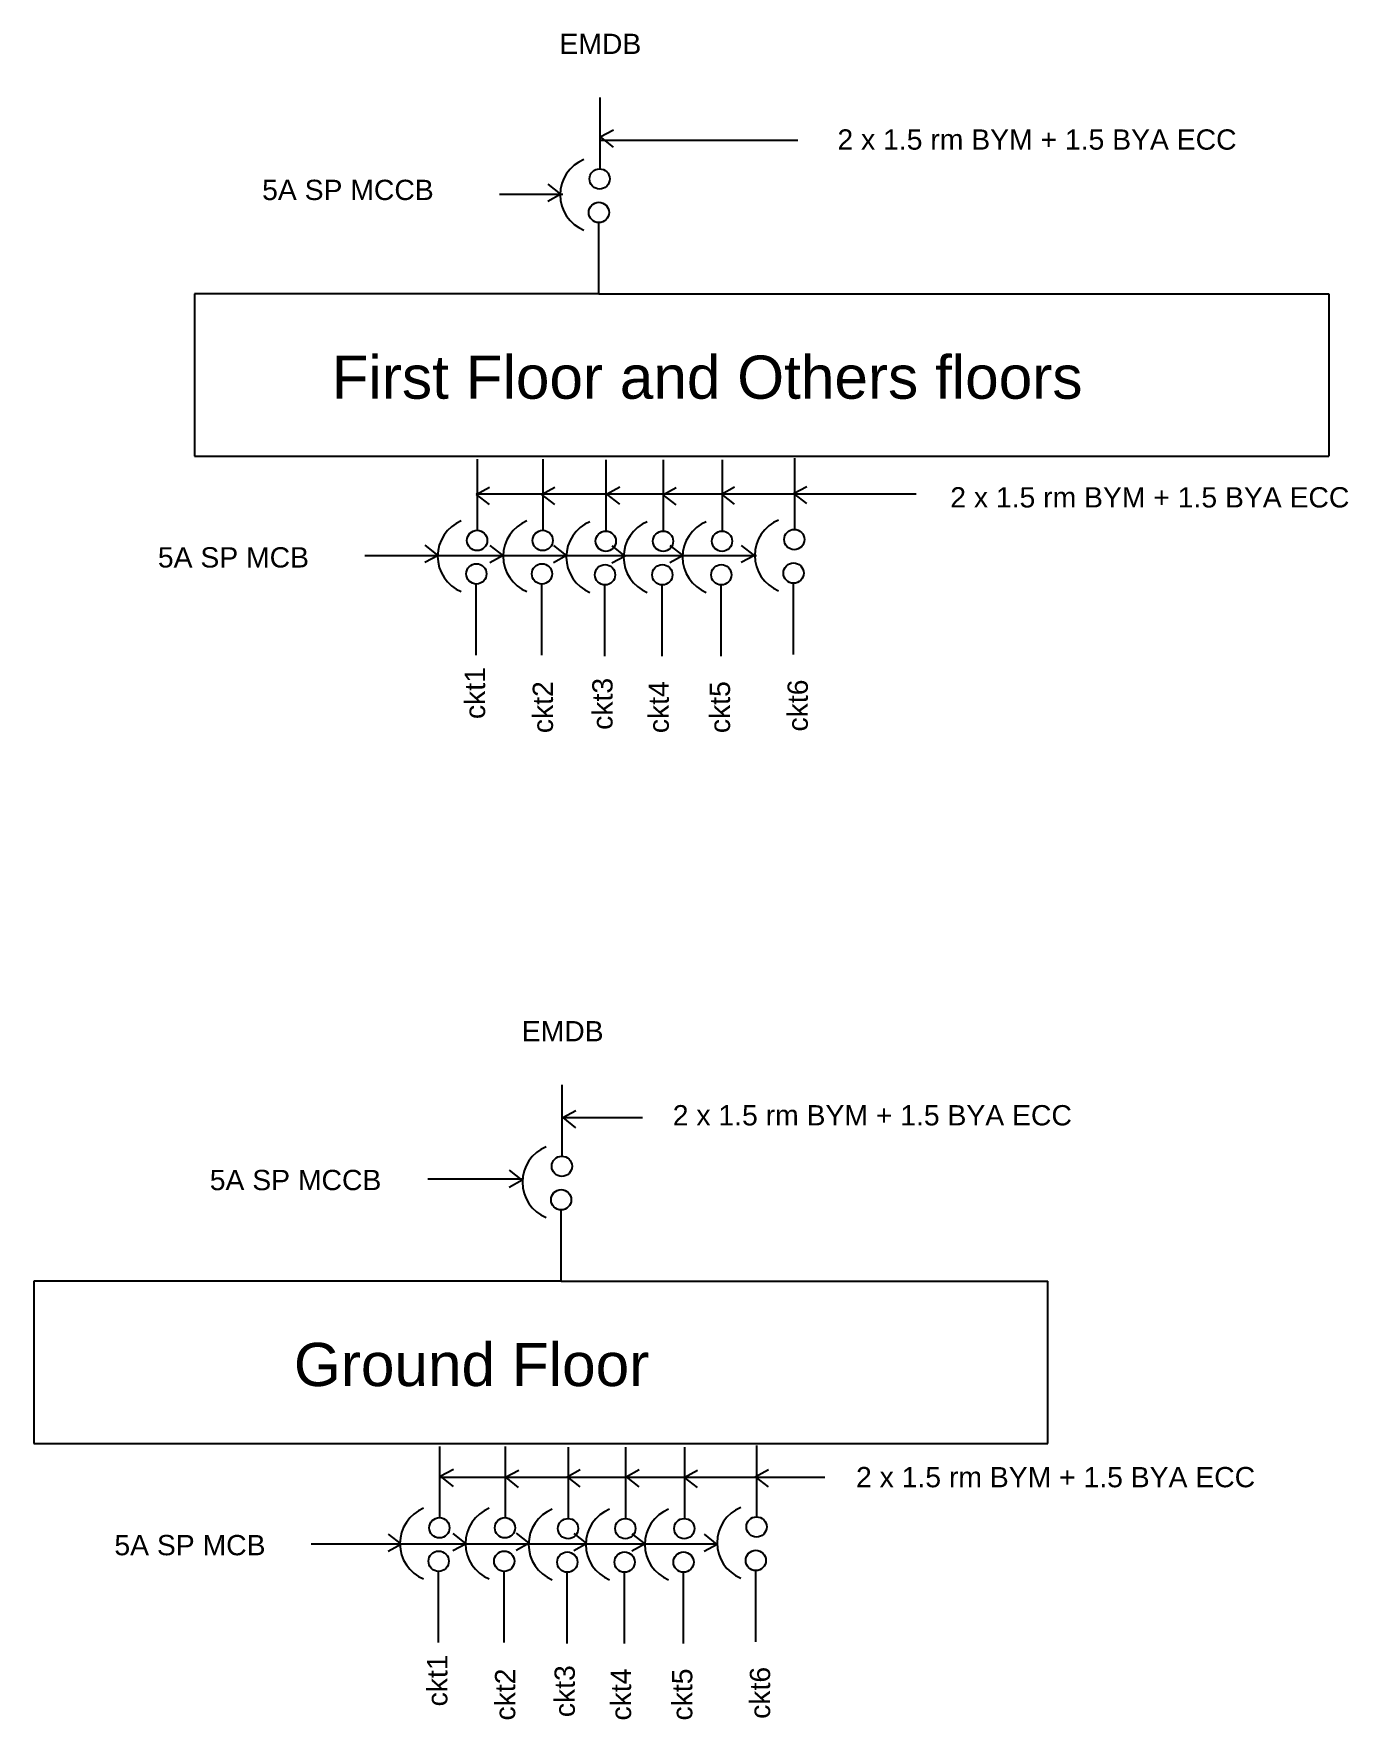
# Model space of a CAD drawing. Header units: inches. Extents: x -29 to 166, y -386 to 32.
# Drawn here: x 2.36 to 34.77, y -193.25 to -151.7 of the extents above; entities that cross this region are included whole.
import ezdxf

# ---------------------------------------------------------------- set-up
doc = ezdxf.new("R2010")
doc.units = ezdxf.units.IN
doc.header["$MEASUREMENT"] = 0
doc.layers.add('SB', color=10, linetype='Continuous')
doc.layers.add('Text', color=100, linetype='Continuous')
doc.styles.get("Standard").update_dxf_attribs({"font": 'swisse.ttf', "height": 0.5})

msp = doc.modelspace()

# ---------------------------------------------------------------- texts
at = {"layer": 'Text', "attachment_point": 1}
for s, insert, char_height, width in [('EMDB', (15.322, -151.703), 0.5, 6.52773), ('2 x 1.5 rm BYM + 1.5 BYA ECC', (22.175, -154.061), 0.5, 11.86918), ('5A SP MCCB', (7.992, -155.303), 0.5, 8.08434), ('First Floor and Others floors ', (9.705, -159.636), 1.0646, 22.98471), ('2 x 1.5 rm BYM + 1.5 BYA ECC', (24.956, -162.881), 0.5, 11.86918), ('5A SP MCB', (5.422, -164.361), 0.5, 8.08434), ('EMDB', (14.392, -176.041), 0.5, 6.52773), ('2 x 1.5 rm BYM + 1.5 BYA ECC', (18.115, -178.113), 0.5, 11.86918), ('5A SP MCCB', (6.701, -179.709), 0.5, 8.08434), ('Ground Floor', (8.775, -183.974), 1.0646, 22.98471), ('2 x 1.5 rm BYM + 1.5 BYA ECC', (22.633, -187.033), 0.5, 11.86918), ('5A SP MCB', (4.35, -188.709), 0.5, 8.08434)]:
    msp.add_mtext(s, dxfattribs=dict(at, insert=insert, char_height=char_height, width=width))
at = {"layer": 'Text', "char_height": 0.5, "width": 6.52773, "attachment_point": 1, "rotation": 90}
for s, insert in [('ckt1', (12.989, -168.597)), ('ckt2', (14.662, -168.944)), ('ckt3', (16.131, -168.862)), ('ckt4', (17.518, -168.944)), ('ckt5', (19.027, -168.944)), ('ckt6', (20.945, -168.903)), ('ckt1', (12.059, -192.935)), ('ckt3', (15.201, -193.2)), ('ckt2', (13.732, -193.282)), ('ckt4', (16.588, -193.282)), ('ckt5', (18.097, -193.282)), ('ckt6', (20.015, -193.241))]:
    msp.add_mtext(s, dxfattribs=dict(at, insert=insert))

# ---------------------------------------------------------------- blocks, each defined once
blk = doc.blocks.new('bccb')
at = {"layer": 'SB'}
for p, q in [((0, 0), (0, -1.754)), ((-0.023, -4.834), (-0.023, -3.08))]:
    blk.add_line(p, q, dxfattribs=at)
for centre in [(-0.002, -2.004), (-0.02, -2.83)]:
    blk.add_circle(centre, 0.25, dxfattribs=at)
blk.add_arc((-0.032, -2.395), 0.943, 112.4231, 247.5769, dxfattribs=at)
blk = doc.blocks.new('Arrow')
at = {"layer": 'SB'}
for q in [(-0.651, -0.356), (-0.632, 0.497)]:
    blk.add_line((0, 0), q, dxfattribs=at)

# ---------------------------------------------------------------- linework, layer by layer
at = {"layer": 'SB'}
for p, q in [((16.329, -154.324), (21.202, -154.324)), ((13.841, -155.661), (15.403, -155.661)), ((16.291, -158.113), (6.321, -158.113)), ((6.321, -158.113), (6.321, -162.113)), ((16.291, -158.113), (34.291, -158.113)), ((34.291, -158.113), (34.291, -162.113)), ((6.321, -162.113), (34.291, -162.113)), ((13.266, -163.041), (24.112, -163.041)), ((10.521, -164.565), (20.182, -164.565)), ((15.386, -178.42), (17.37, -178.42)), ((12.081, -179.928), (14.427, -179.928)), ((15.361, -182.451), (2.361, -182.451)), ((2.361, -182.451), (2.361, -186.451)), ((15.361, -182.451), (27.361, -182.451)), ((27.361, -186.451), (27.361, -182.451)), ((2.361, -186.451), (27.361, -186.451)), ((12.36, -187.284), (21.862, -187.284)), ((9.198, -188.927), (19.217, -188.927))]:
    msp.add_line(p, q, dxfattribs=at)

# ---------------------------------------------------------------- block references
for p in [(16.314, -153.279), (13.294, -162.189), (14.911, -162.189), (16.466, -162.209), (17.878, -162.209), (19.332, -162.209), (21.113, -162.168), (15.384, -177.617), (12.364, -186.527), (13.98, -186.527), (15.536, -186.548), (16.948, -186.548), (18.401, -186.548), (20.183, -186.507)]:
    msp.add_blockref('bccb', p, dxfattribs=at)
at = {"layer": 'SB', "xscale": 0.5, "yscale": 0.5, "zscale": 0.5, "rotation": 180}
for p in [(16.329, -154.248), (16.483, -163.049), (19.315, -163.049), (21.094, -163.038), (13.272, -163.059), (14.882, -163.059), (17.872, -163.07), (15.402, -178.421), (12.382, -187.262), (13.992, -187.288), (15.511, -187.275), (16.965, -187.275), (18.397, -187.289), (20.15, -187.276)]:
    msp.add_blockref('Arrow', p, dxfattribs=at)
at = {"layer": 'SB', "xscale": 0.5, "yscale": 0.5, "zscale": 0.5}
for p in [(15.36, -155.66), (12.331, -164.562), (13.933, -164.564), (15.499, -164.564), (16.938, -164.578), (18.371, -164.564), (20.128, -164.563), (14.406, -179.963), (11.425, -188.936), (13.021, -188.925), (14.577, -188.915), (16, -188.92), (17.432, -188.931), (19.214, -188.941)]:
    msp.add_blockref('Arrow', p, dxfattribs=at)

msp.set_redraw_order([(e.dxf.handle, doc.entitydb.next_handle()) for e in msp.query("TEXT MTEXT ATTDEF DIMENSION ARC_DIMENSION")])  # texts and dimensions are drawn at this point

doc.saveas('drawing.dxf')
